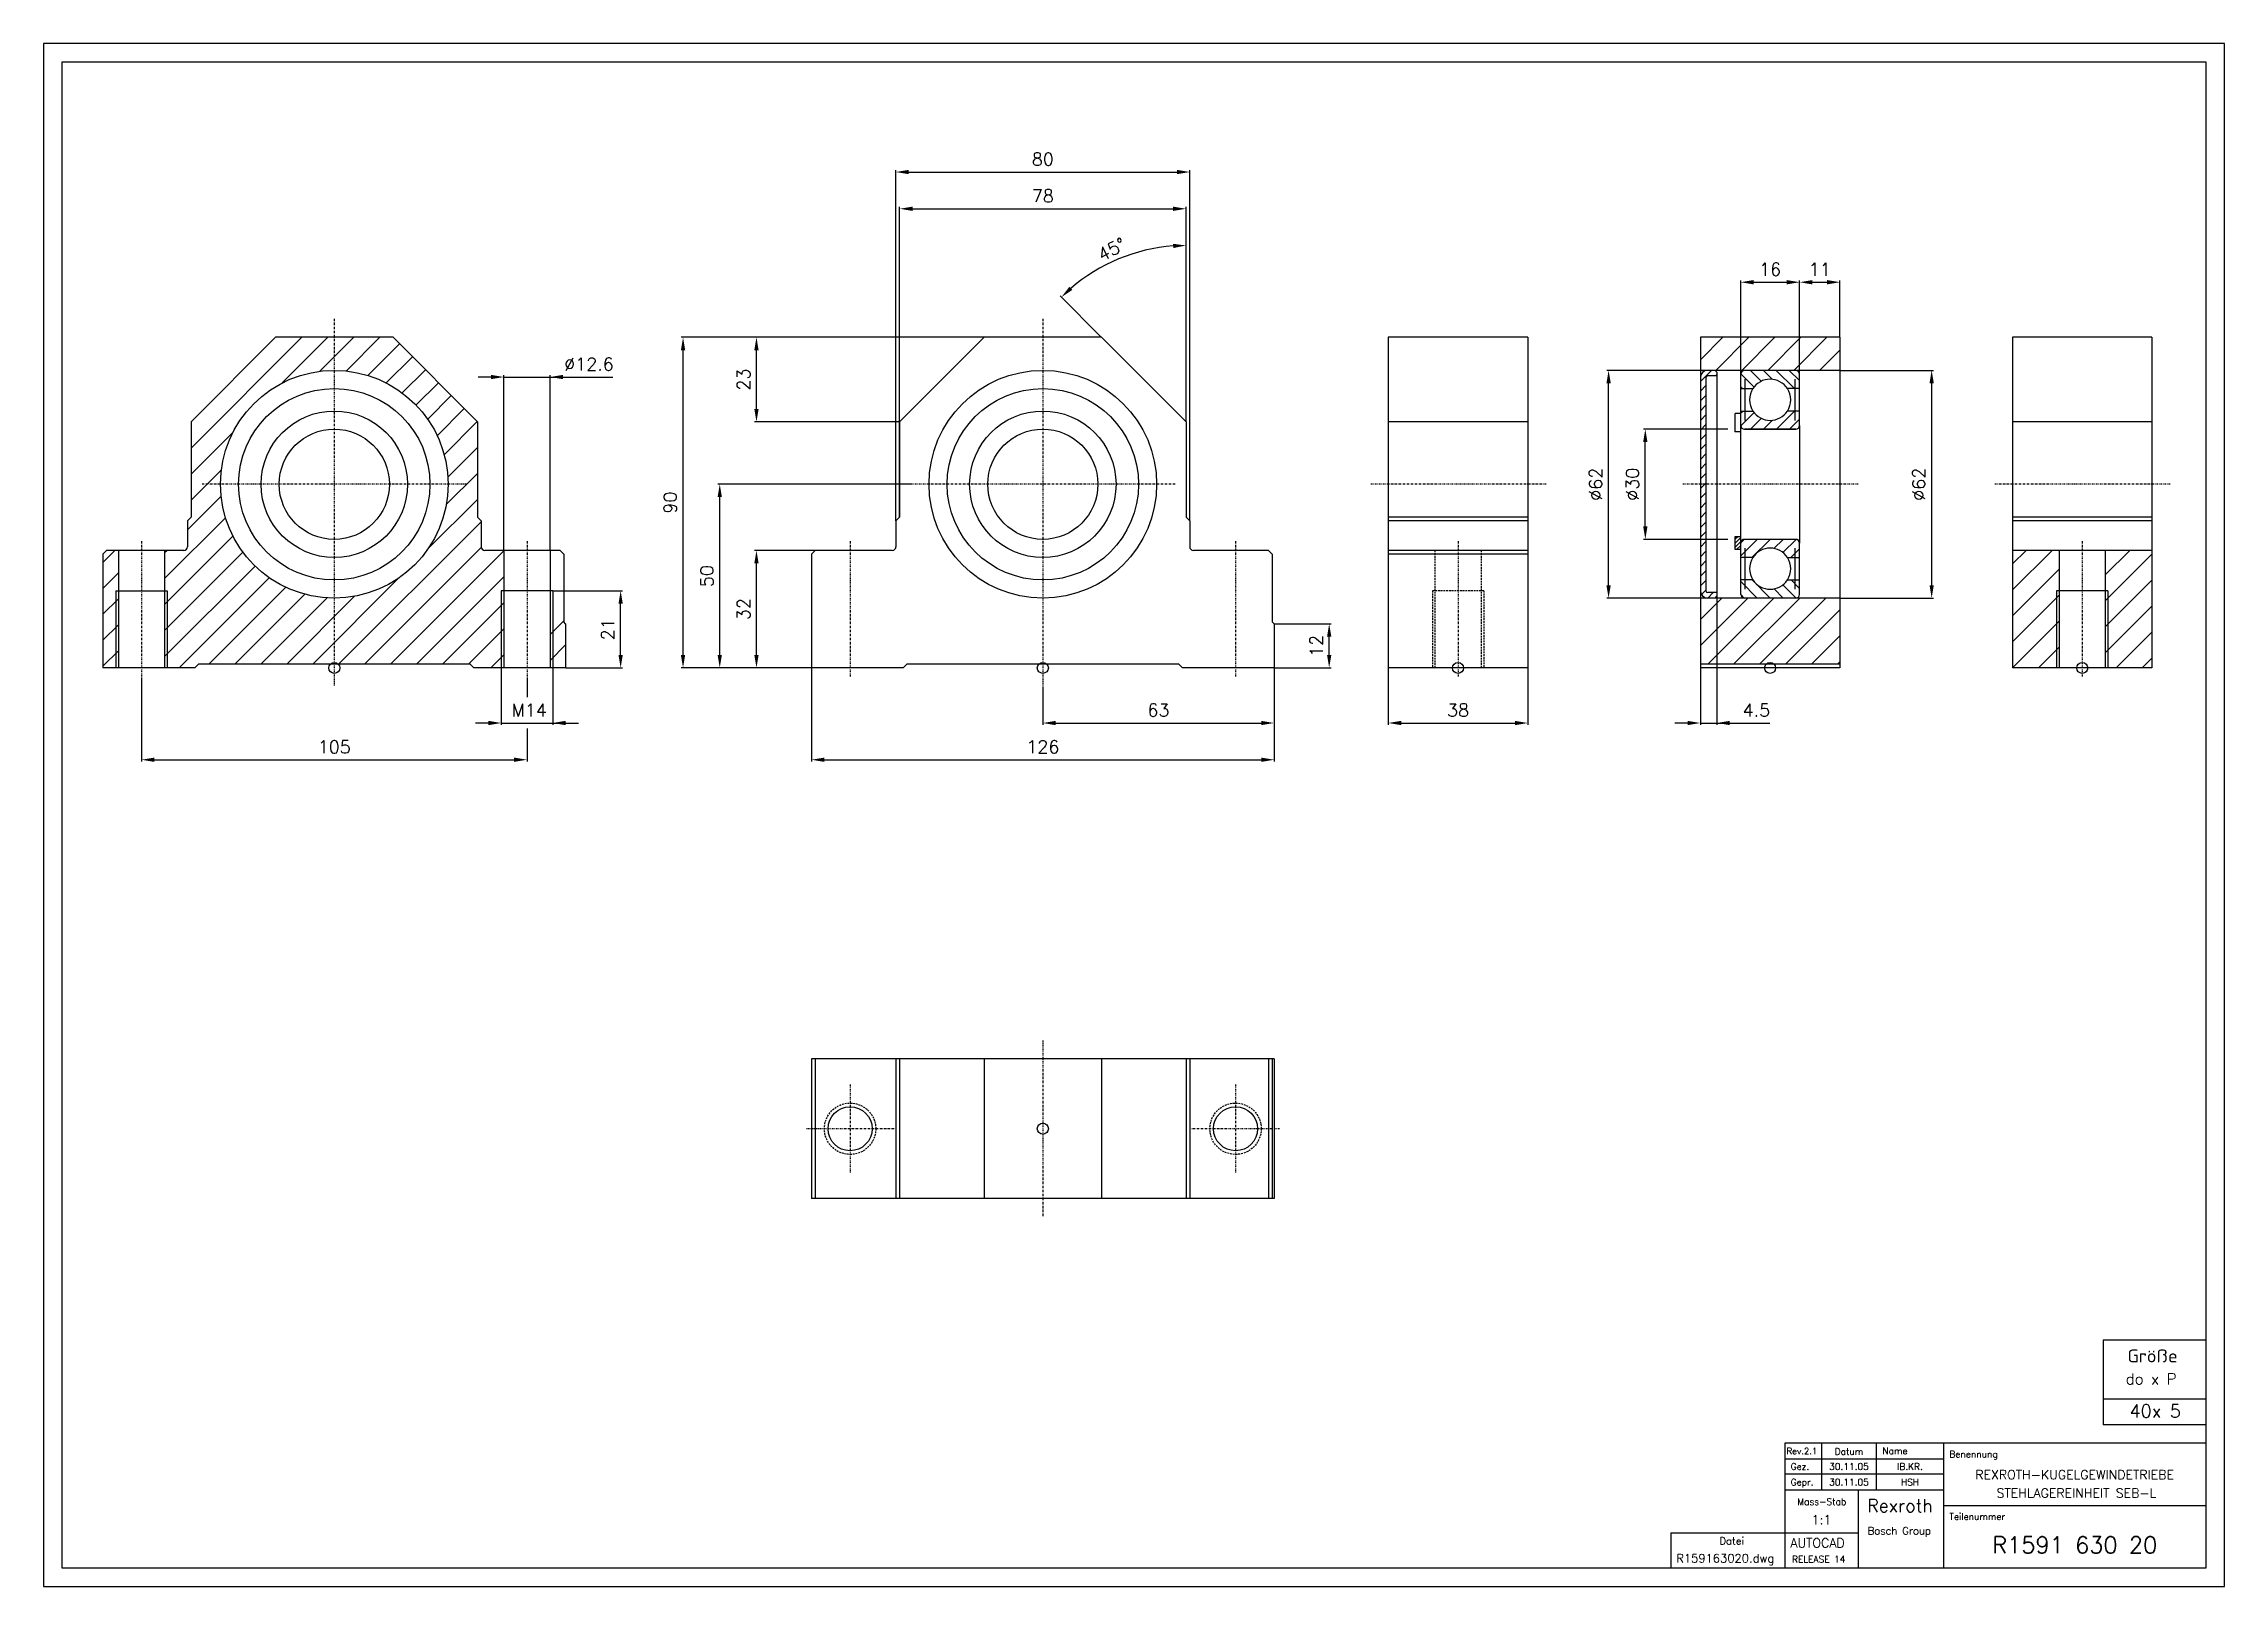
# Model space of a CAD drawing. Header units: millimetres. Extents: x -3388 to 4307, y 243 to 4457.
# Drawn here: x 3271 to 3865, y 716 to 1136 of the extents above; entities that cross this region are included whole.
import ezdxf
from ezdxf.enums import TextEntityAlignment as Align

# ---------------------------------------------------------------- set-up
doc = ezdxf.new("R2010")
doc.units = ezdxf.units.MM
for name, pattern in [('AUSGEZOGEN', [0]), ('GESTRICHELT', [0.75, 0.5, -0.25]), ('STRICHPUNKT', [1, 0.5, -0.25, 0, -0.25])]:
    doc.linetypes.add(name, pattern=pattern)
for name, color, linetype in [('B3STAR', 3, 'AUSGEZOGEN'), ('L2STAR', 2, 'AUSGEZOGEN'), ('L3STAR', 3, 'AUSGEZOGEN'), ('L5STAR', 7, 'AUSGEZOGEN'), ('M2STAR', 2, 'STRICHPUNKT'), ('S2STAR', 2, 'AUSGEZOGEN'), ('T2STAR', 2, 'AUSGEZOGEN'), ('T3STAR', 3, 'AUSGEZOGEN'), ('U2STAR', 2, 'GESTRICHELT')]:
    doc.layers.add(name, color=color, linetype=linetype)
doc.styles.add('SIMPLEX8', font='SIMPLEX8.shx')

msp = doc.modelspace()

# ---------------------------------------------------------------- texts
at = {"layer": 'B3STAR', "style": 'SIMPLEX8'}
for s, p in [('80', (3543.51044, 1104.20811)), ('78', (3543.51044, 1094.20811)), ('16', (3741.61373, 1074.20811)), ('11', (3755.11373, 1074.20811)), ('%%c12.6', (3419.90044, 1048.395)), ('M14', (3403.6132, 954.20811)), ('63', (3575.01044, 954.20811)), ('38', (3656.61373, 954.20811)), ('4.5', (3737.8704, 954.20811)), ('105', (3350.51044, 944.20811)), ('126', (3543.51044, 944.20811))]:
    msp.add_text(s, height=3.5, dxfattribs=at).set_placement(p, align=Align.MIDDLE_CENTER)
for s, rotation, p in [('45%%d', 27.29539691, (3562.26472, 1079.65978)), ('23', 90, (3462.01044, 1044.20811)), ('%%c62', 90, (3694.11373, 1015.70811)), ('%%c30', 90, (3704.11373, 1015.70811)), ('%%c62', 90, (3782.11373, 1015.70811)), ('90', 90, (3442.01044, 1010.70811)), ('50', 90, (3452.01044, 990.70811)), ('32', 90, (3462.01044, 981.70811)), ('21', 90, (3425.01044, 976.20811)), ('12', 90, (3618.01044, 971.70811))]:
    msp.add_text(s, height=3.5, rotation=rotation, dxfattribs=at).set_placement(p, align=Align.MIDDLE_CENTER)
at = {"layer": 'L5STAR', "color": 7, "style": 'SIMPLEX8'}
for s, height, p in [('Rexroth', 3.5, (3768.0526, 735.86279)), ('Bosch Group', 2, (3768.18451, 729.77764))]:
    msp.add_text(s, height=height, dxfattribs=at).set_placement(p)
at = {"layer": 'T2STAR', "style": 'SIMPLEX8'}
for s, height, p in [('Größe', 3.5, (3838.94131, 776.63696)), ('do x P', 3, (3838.44131, 770.63696)), ('40x 5', 3.5, (3839.54131, 761.63696)), ('Rev.2.1', 1.7, (3746.09131, 751.63696)), ('Gez.', 1.8, (3747.19131, 747.38696)), ('Name', 1.8, (3772.19131, 751.63696)), ('Benennung', 1.8, (3790.44131, 750.76196)), ('Gepr.', 1.8, (3747.19131, 743.13696)), ('Teilenummer', 1.8, (3790.44131, 733.76206)), ('Datei', 2, (3727.80441, 727.0197)), ('AUTOCAD', 2.5, (3747.12785, 726.25679)), ('R159163020.dwg', 2.3, (3716.04772, 722.15754)), ('RELEASE 14', 1.8, (3747.54772, 722.15754))]:
    msp.add_text(s, height=height, dxfattribs=at).set_placement(p)
for s, height, p in [('30.11.05', 1.8, (3763.09231, 748.28706)), ('Datum', 1.8, (3763.09231, 752.35706)), ('IB.KR.', 1.8, (3779.71731, 748.28706)), ('30.11.05', 1.8, (3763.09231, 744.03706)), ('HSH', 1.8, (3779.71731, 744.03706)), ('Mass-Stab', 1.8, (3755.69131, 738.71266)), ('1:1', 2.5, (3755.59231, 733.77206))]:
    msp.add_text(s, height=height, dxfattribs=at).set_placement(p, align=Align.MIDDLE)
at = {"layer": 'T3STAR', "style": 'SIMPLEX8'}
for s, height, p in [('REXROTH-KUGELGEWINDETRIEBE', 2.5, (3824.54131, 746.06136)), ('STEHLAGEREINHEIT SEB-L', 2.5, (3825.04131, 741.06136)), ('R1591 630 20', 4.5, (3824.59231, 726.94386))]:
    msp.add_text(s, height=height, dxfattribs=at).set_placement(p, align=Align.MIDDLE)

# ---------------------------------------------------------------- blocks, each defined once
blk = doc.blocks.new('R159163020_1')
at = {"layer": 'L5STAR'}
for p, q in [((-16, 90), (-39, 67)), ((16, 90), (-16, 90)), ((39, 67), (16, 90)), ((-39, 67), (-39, 41)), ((39, 67), (39, 41)), ((-39, 41), (-40, 40)), ((-40, 40), (-40, 33)), ((40, 40), (39, 41)), ((40, 40), (40, 33)), ((-62, 32), (-63, 31)), ((-63, 31), (-63, 0)), ((-41, 32), (-62, 32)), ((61.5, 32), (41, 32)), ((61.5, 32), (62.5, 31)), ((62.5, 31), (62.5, 12.5)), ((63, 12), (62.5, 12.5)), ((63, 12), (63, 0)), ((-38, 0), (-63, 0)), ((-38, 0), (-37, 1)), ((37, 1), (-37, 1)), ((38, 0), (37, 1)), ((63, 0), (38, 0))]:
    blk.add_line(p, q, dxfattribs=at)
for radius in [31, 26.06, 19.94, 15]:
    blk.add_circle((0, 50), radius, dxfattribs=at)
for centre, start, end in [((-41, 33), 270, 0), ((41, 33), 180, 270)]:
    blk.add_arc(centre, 1, start, end, dxfattribs=at)
at = {"layer": 'M2STAR'}
for p, q in [((0, 95), (0, -5)), ((36, 50), (-36, 50)), ((-52.5, 34.5), (-52.5, -2.5)), ((52.5, 34.5), (52.5, -2.5))]:
    blk.add_line(p, q, dxfattribs=at)
blk = doc.blocks.new('R159163020_11')
at = {"layer": 'L2STAR'}
for p, q in [((-59.5, 21), (-59.5, 0)), ((-45.5, 21), (-45.5, 0)), ((45.5, 21), (45.5, 0)), ((59.5, 21), (59.5, 0))]:
    blk.add_line(p, q, dxfattribs=at)
at = {"layer": 'L5STAR'}
for p, q in [((-16, 90), (-39, 67)), ((16, 90), (-16, 90)), ((39, 67), (16, 90)), ((-39, 67), (-39, 41)), ((39, 67), (39, 41)), ((-39, 41), (-40, 40)), ((-40, 40), (-40, 33)), ((40, 40), (39, 41)), ((40, 40), (40, 33)), ((-62, 32), (-63, 31)), ((-63, 31), (-63, 0)), ((-41, 32), (-62, 32)), ((-58.8, 32), (-58.8, 0)), ((-46.2, 32), (-46.2, 0)), ((61.5, 32), (41, 32)), ((46.2, 32), (46.2, 0)), ((58.8, 32), (58.8, 0)), ((61.5, 32), (62.5, 31)), ((62.5, 31), (62.5, 12.5)), ((-59.5, 21), (-45.5, 21)), ((59.5, 21), (45.5, 21)), ((63, 12), (62.5, 12.5)), ((63, 12), (63, 0)), ((-38, 0), (-63, 0)), ((-38, 0), (-37, 1)), ((37, 1), (-37, 1)), ((38, 0), (37, 1)), ((63, 0), (38, 0))]:
    blk.add_line(p, q, dxfattribs=at)
for radius in [31, 26.06, 19.94, 15]:
    blk.add_circle((0, 50), radius, dxfattribs=at)
for centre, start, end in [((-41, 33), 270, 0), ((41, 33), 180, 270)]:
    blk.add_arc(centre, 1, start, end, dxfattribs=at)
at = {"layer": 'M2STAR'}
for p, q in [((0, 95), (0, -5)), ((36, 50), (-36, 50)), ((-52.5, 34.5), (-52.5, -2.5)), ((52.5, 34.5), (52.5, -2.5))]:
    blk.add_line(p, q, dxfattribs=at)
at = {"layer": 'S2STAR'}
for p, q in [((-39, 59.8), (-8.8, 90)), ((-14.15, 77.58), (-1.73, 90)), ((-3.91, 80.75), (5.34, 90)), ((3.24, 80.83), (12.41, 90)), ((9.11, 79.63), (17.74, 88.26)), ((14.14, 77.59), (21.28, 84.72)), ((18.5, 74.88), (24.81, 81.19)), ((22.26, 71.57), (28.35, 77.65)), ((25.46, 67.69), (31.88, 74.12)), ((28.04, 63.21), (35.42, 70.58)), ((29.94, 58.03), (38.95, 67.05)), ((-39, 52.73), (-27.58, 64.15)), ((30.94, 51.96), (39, 60.02)), ((-39, 45.66), (-30.75, 53.91)), ((30.5, 44.45), (39, 52.95)), ((-40, 37.59), (-30.83, 46.76)), ((25.52, 32.4), (39, 45.88)), ((-46.2, 24.32), (-29.63, 40.89)), ((-46.2, 17.25), (-27.59, 35.86)), ((1.19, 1), (40, 39.81)), ((-63, 28.73), (-59.73, 32)), ((-46.2, 31.39), (-45.59, 32)), ((-46.2, 10.18), (-24.88, 31.5)), ((8.26, 1), (40, 32.74)), ((15.33, 1), (46.2, 31.87)), ((-63, 21.66), (-58.8, 25.86)), ((-46.2, 3.11), (-21.57, 27.74)), ((-42.24, 0), (-17.69, 24.54)), ((-5.88, 1), (17.6, 24.48)), ((22.4, 1), (46.2, 24.8)), ((-63, 14.59), (-58.8, 18.79)), ((-34.16, 1), (-13.21, 21.96)), ((-27.09, 1), (-8.03, 20.06)), ((-20.02, 1), (-1.96, 19.06)), ((-12.95, 1), (5.55, 19.5)), ((29.48, 1), (46.2, 17.72)), ((58.8, 9.11), (62.5, 12.81)), ((-63, 7.52), (-58.8, 11.72)), ((36.55, 1), (46.2, 10.65)), ((58.8, 2.04), (63, 6.24)), ((-63, 0.45), (-58.8, 4.65)), ((42.62, 0), (46.2, 3.58))]:
    blk.add_line(p, q, dxfattribs=at)
blk = doc.blocks.new('R159163020_2')
at = {"layer": 'L5STAR'}
for p, q in [((19, 90), (-19, 90)), ((-19, 90), (-19, 0)), ((19, 90), (19, 0)), ((19, 67), (-19, 67)), ((19, 41), (-19, 41)), ((19, 40), (-19, 40)), ((19, 32), (-19, 32)), ((19, 31), (-19, 31)), ((19, 0), (-19, 0))]:
    blk.add_line(p, q, dxfattribs=at)
at = {"layer": 'M2STAR'}
for p, q in [((24, 50), (-23.76, 50)), ((0, 34.5), (0, -2.5))]:
    blk.add_line(p, q, dxfattribs=at)
at = {"layer": 'U2STAR'}
for p, q in [((-6.3, 32), (-6.3, 0)), ((6.3, 32), (6.3, 0)), ((7, 21), (-7, 21)), ((-7, 21), (-7, 0)), ((7, 21), (7, 0))]:
    blk.add_line(p, q, dxfattribs=at)
blk = doc.blocks.new('R159163020_21')
at = {"layer": 'L5STAR'}
for p, q in [((19, 90), (-19, 90)), ((-19, 90), (-19, 0)), ((19, 90), (19, 0)), ((19, 81), (-19, 81)), ((-17.5, 79), (-17.5, 21)), ((-14.5, 79.5), (-17, 79.5)), ((-15, 81), (-14.5, 80.5)), ((-14.5, 80.5), (-14.5, 19.5)), ((-8, 76.06), (-8, 80)), ((-6.8, 67.4), (-6.8, 78.6)), ((6.8, 67.4), (6.8, 78.6)), ((8, 76.06), (8, 80)), ((-8, 69.94), (-8, 76.06)), ((-8, 76.06), (-4.69, 76.06)), ((8, 76.06), (4.69, 76.06)), ((8, 69.94), (8, 76.06)), ((-9.5, 64.3), (-9.5, 69.3)), ((-8, 69.3), (-9.5, 69.3)), ((-8, 69.94), (-4.69, 69.94)), ((-8, 66.45), (-8, 69.94)), ((-8, 34), (-8, 66.45)), ((-8, 66), (-8, 66.45)), ((8, 69.94), (4.69, 69.94)), ((8, 66), (8, 69.94)), ((8, 66), (8, 34)), ((-8, 64.3), (-9.6, 64.3)), ((7, 65), (-7, 65)), ((-7, 65), (7, 65)), ((-8, 35.7), (-9.6, 35.7)), ((-9.5, 32.2), (-9.5, 35.7)), ((-8, 32.2), (-9.5, 32.2)), ((-8, 30.06), (-8, 34)), ((-8, 23.94), (-8, 30.06)), ((-4.69, 30.06), (-8, 30.06)), ((7, 35), (-7, 35)), ((7, 35), (-7, 35)), ((-6.8, 21.4), (-6.8, 32.6)), ((4.69, 30.06), (8, 30.06)), ((6.8, 21.4), (6.8, 32.6)), ((8, 30.06), (8, 34)), ((8, 23.94), (8, 30.06)), ((-4.69, 23.94), (-8, 23.94)), ((-8, 20), (-8, 23.94)), ((4.69, 23.94), (8, 23.94)), ((8, 20), (8, 23.94)), ((19, 19), (-19, 19)), ((-14.5, 20.5), (-17, 20.5)), ((-15, 19), (-14.5, 19.5)), ((19, 1), (-19, 1)), ((19, 0), (-19, 0))]:
    blk.add_line(p, q, dxfattribs=at)
for centre, radius, start, end in [((-17, 79), 2, 90, 180), ((-17, 79), 0.5, 90, 180), ((-7, 80), 1, 90, 180), ((0, 73), 5.6, 33.11987, 146.88013), ((7, 80), 1, 0, 90), ((0, 73), 5.6, 146.88013, 213.11987), ((0, 73), 5.6, 326.88013, 33.11987), ((-7, 66), 1, 180, 270), ((0, 73), 5.6, 213.11987, 326.88013), ((7, 66), 1, 270, 0), ((-7, 34), 1, 90, 180), ((0, 27), 5.6, 146.88013, 213.11987), ((0, 27), 5.6, 33.11987, 146.88013), ((0, 27), 5.6, 326.88013, 33.11987), ((7, 34), 1, 0, 90), ((0, 27), 5.6, 213.11987, 326.88013), ((-17, 21), 2, 180, 270), ((-17, 21), 0.5, 180, 270), ((-7, 20), 1, 180, 270), ((7, 20), 1, 270, 0)]:
    blk.add_arc(centre, radius, start, end, dxfattribs=at)
at = {"layer": 'M2STAR'}
blk.add_line((24, 50), (-23.76, 50), dxfattribs=at)
at = {"layer": 'S2STAR'}
for p, q in [((-19, 83.86), (-12.86, 90)), ((-14.79, 81), (-5.79, 90)), ((-7.72, 81), (1.28, 90)), ((-0.65, 81), (8.35, 90)), ((6.42, 81), (15.42, 90)), ((13.49, 81), (19, 86.51)), ((-19, 77.99), (-15.99, 81)), ((-14.84, 79.5), (-14.5, 79.84)), ((-8, 80.07), (-4.39, 76.47)), ((-5.39, 81), (-2.43, 78.04)), ((-1.85, 81), (0.58, 78.57)), ((1.68, 81), (6.62, 76.06)), ((5.22, 81), (8, 78.22)), ((-19, 75.34), (-17.5, 76.84)), ((-19, 72.69), (-17.5, 74.19)), ((-19, 70.03), (-17.5, 71.53)), ((-8, 76.54), (-7.52, 76.06)), ((-19, 67.38), (-17.5, 68.88)), ((-19, 64.73), (-17.5, 66.23)), ((-8, 69.42), (-7.48, 69.94)), ((-7.99, 65.89), (-4.38, 69.51)), ((-5.35, 65), (-2.41, 67.94)), ((-1.81, 65), (0.62, 67.43)), ((1.72, 65), (6.66, 69.94)), ((5.26, 65), (8, 67.74)), ((-19, 62.08), (-17.5, 63.58)), ((-19, 59.43), (-17.5, 60.93)), ((-8, 64.38), (-8.08, 64.3)), ((-19, 56.78), (-17.5, 58.28)), ((-19, 54.12), (-17.5, 55.62)), ((-19, 51.47), (-17.5, 52.97)), ((-19, 48.82), (-17.5, 50.32)), ((-19, 46.17), (-17.5, 47.67)), ((-19, 43.52), (-17.5, 45.02)), ((-19, 40.87), (-17.5, 42.37)), ((-19, 38.21), (-17.5, 39.71)), ((-19, 35.56), (-17.5, 37.06)), ((-8.82, 35.7), (-9.5, 35.02)), ((-19, 32.91), (-17.5, 34.41)), ((-19, 30.26), (-17.5, 31.76)), ((-8, 35.46), (-9.5, 33.96)), ((-8, 34.4), (-9.5, 32.9)), ((-8, 33.34), (-9.14, 32.2)), ((-8, 30.53), (-3.53, 35)), ((-8, 34.07), (-7.07, 35)), ((-4.94, 30.06), (0, 35)), ((1.04, 32.5), (3.54, 35)), ((3.47, 31.39), (7.07, 35)), ((5.67, 30.06), (8, 32.39)), ((-19, 27.61), (-17.5, 29.11)), ((-19, 24.96), (-17.5, 26.46)), ((-19, 22.3), (-17.5, 23.8)), ((-4.9, 23.94), (0.04, 19)), ((5.71, 23.94), (8, 21.65)), ((-19, 13.15), (-13.15, 19)), ((-19, 6.08), (-6.08, 19)), ((-18.7, 19.95), (-17.5, 21.15)), ((-17.01, 1), (0.99, 19)), ((-17, 19), (-15.5, 20.5)), ((-9.94, 1), (8.06, 19)), ((-8, 23.51), (-3.49, 19)), ((-8, 19.97), (-7.03, 19)), ((-2.87, 1), (15.13, 19)), ((1.07, 21.5), (3.58, 19)), ((3.49, 22.62), (7.11, 19.01)), ((4.2, 1), (19, 15.8)), ((11.28, 1), (19, 8.72)), ((18.35, 1), (19, 1.65))]:
    blk.add_line(p, q, dxfattribs=at)
blk = doc.blocks.new('R159163020_22')
at = {"layer": 'L2STAR'}
for p, q in [((-7, 21), (-7, 0)), ((7, 21), (7, 0))]:
    blk.add_line(p, q, dxfattribs=at)
at = {"layer": 'L5STAR'}
for p, q in [((-19, 90), (-19, 0)), ((19, 90), (-19, 90)), ((19, 90), (19, 0)), ((19, 67), (-19, 67)), ((19, 41), (-19, 41)), ((19, 40), (-19, 40)), ((19, 32), (-19, 32)), ((-6.3, 32), (-6.3, 0)), ((6.3, 32), (6.3, 0)), ((7, 21), (-7, 21)), ((19, 0), (-19, 0))]:
    blk.add_line(p, q, dxfattribs=at)
at = {"layer": 'M2STAR'}
for p, q in [((24, 50), (-23.76, 50)), ((0, 34.5), (0, -2.5))]:
    blk.add_line(p, q, dxfattribs=at)
at = {"layer": 'S2STAR'}
for p, q in [((-19, 21.22), (-8.22, 32)), ((-19, 28.29), (-15.29, 32)), ((6.3, 25.31), (12.99, 32)), ((6.3, 18.24), (19, 30.94)), ((-19, 14.15), (-6.3, 26.85)), ((6.3, 11.17), (19, 23.87)), ((-19, 7.08), (-6.3, 19.78)), ((-19, 0.01), (-6.3, 12.71)), ((6.3, 4.1), (19, 16.8)), ((9.28, 0), (19, 9.72)), ((-11.94, 0), (-6.3, 5.64)), ((16.35, 0), (19, 2.65))]:
    blk.add_line(p, q, dxfattribs=at)
blk = doc.blocks.new('R159163020_5')
at = {"layer": 'L5STAR'}
for p, q in [((63, 19), (-63, 19)), ((-63, 19), (-63, -19)), ((-62, 19), (-62, -19)), ((-40, 19), (-40, -19)), ((-39, 19), (-39, -19)), ((-16, 19), (-16, -19)), ((16, 19), (16, -19)), ((39, 19), (39, -19)), ((40, 19), (40, -19)), ((61.5, 19), (61.5, -19)), ((62.5, 19), (62.5, -19)), ((63, 19), (63, -19)), ((63, -19), (-63, -19))]:
    blk.add_line(p, q, dxfattribs=at)
for centre in [(-52.5, 0), (52.5, 0)]:
    blk.add_circle(centre, 6, dxfattribs=at)
at = {"layer": 'M2STAR'}
for p, q in [((0, 24), (0, -24)), ((-52.5, 12), (-52.5, -12)), ((52.5, 12), (52.5, -12)), ((-40.5, 0), (-64.5, 0)), ((64.5, 0), (40.5, 0))]:
    blk.add_line(p, q, dxfattribs=at)
at = {"layer": 'U2STAR'}
for centre in [(-52.5, 0), (52.5, 0)]:
    blk.add_circle(centre, 7, dxfattribs=at)

# ---------------------------------------------------------------- linework, layer by layer
at = {"layer": 'B3STAR', "color": 2}
for p, q in [((3503.51044, 1005.70811), (3503.51044, 1101.20811)), ((3507.01044, 1100.70811), (3580.01044, 1100.70811)), ((3583.51044, 1005.70811), (3583.51044, 1101.20811)), ((3504.51044, 1006.70811), (3504.51044, 1091.20811)), ((3508.01044, 1090.70811), (3579.01044, 1090.70811)), ((3582.51044, 1032.70811), (3582.51044, 1091.20811)), ((3733.61373, 1045.77966), (3733.61373, 1071.20811)), ((3737.11373, 1070.70811), (3746.11373, 1070.70811)), ((3749.61373, 1045.70811), (3749.61373, 1071.20811)), ((3753.11373, 1070.70811), (3757.11373, 1070.70811)), ((3760.61373, 1055.80811), (3760.61373, 1071.20811)), ((3559.43973, 1055.77882), (3548.21447, 1067.00408)), ((3527.41044, 1055.70811), (3445.01044, 1055.70811)), ((3445.51044, 969.20811), (3445.51044, 1052.20811)), ((3465.51044, 1036.20811), (3465.51044, 1052.20811)), ((3722.51373, 1046.70811), (3697.11373, 1046.70811)), ((3760.71373, 1046.70811), (3786.11373, 1046.70811)), ((3393.21044, 1044.895), (3389.71044, 1044.895)), ((3396.71044, 997.80811), (3396.71044, 1045.395)), ((3396.71044, 1044.895), (3426.40044, 1044.895)), ((3409.31044, 997.80811), (3409.31044, 1045.395)), ((3697.61373, 988.20811), (3697.61373, 1043.20811)), ((3785.61373, 988.20811), (3785.61373, 1043.20811)), ((3504.41044, 1032.70811), (3465.01044, 1032.70811)), ((3730.11373, 1030.70811), (3707.11373, 1030.70811)), ((3707.61373, 1004.20811), (3707.61373, 1027.20811)), ((3507.41044, 1015.70811), (3455.01044, 1015.70811)), ((3455.51044, 969.20811), (3455.51044, 1012.20811)), ((3730.11373, 1000.70811), (3707.11373, 1000.70811)), ((3481.41044, 997.70811), (3465.01044, 997.70811)), ((3465.51044, 969.20811), (3465.51044, 994.20811)), ((3410.11044, 986.70811), (3429.01044, 986.70811)), ((3428.51044, 969.20811), (3428.51044, 983.20811)), ((3722.51373, 984.70811), (3697.11373, 984.70811)), ((3727.11373, 985.10811), (3727.11373, 950.20811)), ((3760.71373, 984.70811), (3786.11373, 984.70811)), ((3606.61044, 977.70811), (3622.01044, 977.70811)), ((3621.51044, 969.20811), (3621.51044, 974.20811)), ((3298.01044, 963.10811), (3298.01044, 940.20811)), ((3396.01044, 965.60811), (3396.01044, 950.20811)), ((3403.01044, 963.10811), (3403.01044, 957.70811)), ((3410.01044, 965.60811), (3410.01044, 950.20811)), ((3413.61044, 965.70811), (3429.01044, 965.70811)), ((3480.41044, 965.70811), (3445.01044, 965.70811)), ((3480.51044, 965.60811), (3480.51044, 940.20811)), ((3606.51044, 965.60811), (3606.51044, 940.20811)), ((3606.61044, 965.70811), (3622.01044, 965.70811)), ((3637.61373, 965.60811), (3637.61373, 950.20811)), ((3675.61373, 965.60811), (3675.61373, 950.20811)), ((3722.61373, 965.60811), (3722.61373, 950.20811)), ((3543.51044, 960.60811), (3543.51044, 950.20811)), ((3392.51044, 950.70811), (3389.01044, 950.70811)), ((3396.01044, 950.70811), (3417.01044, 950.70811)), ((3547.01044, 950.70811), (3603.01044, 950.70811)), ((3641.11373, 950.70811), (3672.11373, 950.70811)), ((3719.11373, 950.70811), (3715.61373, 950.70811)), ((3722.61373, 950.70811), (3741.53707, 950.70811)), ((3403.01044, 949.20811), (3403.01044, 940.20811)), ((3301.51044, 940.70811), (3399.51044, 940.70811)), ((3484.01044, 940.70811), (3603.01044, 940.70811))]:
    msp.add_line(p, q, dxfattribs=at)
at = {"layer": 'B3STAR'}
for centre in [(3350.51044, 965.70811), (3543.51044, 965.70811), (3656.61373, 965.70811), (3741.61373, 965.70811), (3826.61373, 965.70811), (3543.51044, 840.24972)]:
    msp.add_circle(centre, 1.5, dxfattribs=at)
at = {"layer": 'B3STAR', "color": 2}
msp.add_arc((3582.51044, 1032.70811), 48.00183, 94.17858358, 130.82141642, dxfattribs=at)
for points in [[(3507.01044, 1101.29144), (3507.01044, 1100.12478), (3503.51044, 1100.70811)], [(3580.01044, 1101.29144), (3580.01044, 1100.12478), (3583.51044, 1100.70811)], [(3508.01044, 1091.29144), (3508.01044, 1090.12478), (3504.51044, 1090.70811)], [(3579.01044, 1091.29144), (3579.01044, 1090.12478), (3582.51044, 1090.70811)], [(3578.9915, 1081.16529), (3579.03404, 1079.9994), (3582.51044, 1080.70994)], [(3551.52864, 1068.60629), (3550.73431, 1069.46078), (3548.56802, 1066.65053)], [(3737.11373, 1071.29144), (3737.11373, 1070.12478), (3733.61373, 1070.70811)], [(3746.11373, 1071.29144), (3746.11373, 1070.12478), (3749.61373, 1070.70811)], [(3753.11373, 1071.29144), (3753.11373, 1070.12478), (3749.61373, 1070.70811)], [(3757.11373, 1071.29144), (3757.11373, 1070.12478), (3760.61373, 1070.70811)], [(3444.92711, 1052.20811), (3446.09378, 1052.20811), (3445.51044, 1055.70811)], [(3464.92711, 1052.20811), (3466.09378, 1052.20811), (3465.51044, 1055.70811)], [(3393.21044, 1045.47833), (3393.21044, 1044.31167), (3396.71044, 1044.895)], [(3412.81044, 1045.47833), (3412.81044, 1044.31167), (3409.31044, 1044.895)], [(3697.0304, 1043.20811), (3698.19707, 1043.20811), (3697.61373, 1046.70811)], [(3785.0304, 1043.20811), (3786.19707, 1043.20811), (3785.61373, 1046.70811)], [(3464.92711, 1036.20811), (3466.09378, 1036.20811), (3465.51044, 1032.70811)], [(3707.0304, 1027.20811), (3708.19707, 1027.20811), (3707.61373, 1030.70811)], [(3454.92711, 1012.20811), (3456.09378, 1012.20811), (3455.51044, 1015.70811)], [(3707.0304, 1004.20811), (3708.19707, 1004.20811), (3707.61373, 1000.70811)], [(3464.92711, 994.20811), (3466.09378, 994.20811), (3465.51044, 997.70811)], [(3427.92711, 983.20811), (3429.09378, 983.20811), (3428.51044, 986.70811)], [(3697.0304, 988.20811), (3698.19707, 988.20811), (3697.61373, 984.70811)], [(3785.0304, 988.20811), (3786.19707, 988.20811), (3785.61373, 984.70811)], [(3620.92711, 974.20811), (3622.09378, 974.20811), (3621.51044, 977.70811)], [(3427.92711, 969.20811), (3429.09378, 969.20811), (3428.51044, 965.70811)], [(3444.92711, 969.20811), (3446.09378, 969.20811), (3445.51044, 965.70811)], [(3454.92711, 969.20811), (3456.09378, 969.20811), (3455.51044, 965.70811)], [(3464.92711, 969.20811), (3466.09378, 969.20811), (3465.51044, 965.70811)], [(3620.92711, 969.20811), (3622.09378, 969.20811), (3621.51044, 965.70811)], [(3392.51044, 951.29144), (3392.51044, 950.12478), (3396.01044, 950.70811)], [(3413.51044, 951.29144), (3413.51044, 950.12478), (3410.01044, 950.70811)], [(3547.01044, 951.29144), (3547.01044, 950.12478), (3543.51044, 950.70811)], [(3603.01044, 951.29144), (3603.01044, 950.12478), (3606.51044, 950.70811)], [(3641.11373, 951.29144), (3641.11373, 950.12478), (3637.61373, 950.70811)], [(3672.11373, 951.29144), (3672.11373, 950.12478), (3675.61373, 950.70811)], [(3719.11373, 951.29144), (3719.11373, 950.12478), (3722.61373, 950.70811)], [(3730.61373, 951.29144), (3730.61373, 950.12478), (3727.11373, 950.70811)], [(3301.51044, 941.29144), (3301.51044, 940.12478), (3298.01044, 940.70811)], [(3399.51044, 941.29144), (3399.51044, 940.12478), (3403.01044, 940.70811)], [(3484.01044, 941.29144), (3484.01044, 940.12478), (3480.51044, 940.70811)], [(3603.01044, 941.29144), (3603.01044, 940.12478), (3606.51044, 940.70811)]]:
    msp.add_solid(points, dxfattribs=at)
at = {"layer": 'L2STAR'}
for p, q in [((3865.34231, 1135.66203), (3271.34231, 1135.66203)), ((3271.34231, 1135.66203), (3271.34231, 715.66203)), ((3865.34231, 715.66203), (3865.34231, 1135.66203)), ((3271.34231, 715.66203), (3865.34231, 715.66203))]:
    msp.add_line(p, q, dxfattribs=at)
at = {"layer": 'L3STAR'}
for p, q in [((3860.34231, 1130.66203), (3276.34231, 1130.66203)), ((3276.34231, 1130.66203), (3276.34231, 720.66203)), ((3860.34231, 720.66203), (3860.34231, 1130.66203)), ((3832.34231, 782.66196), (3832.34231, 759.66196)), ((3860.34231, 782.66196), (3832.34231, 782.66196)), ((3860.34231, 766.66196), (3832.34231, 766.66196)), ((3860.34231, 754.66196), (3745.59231, 754.66196)), ((3745.59231, 754.66196), (3745.59231, 720.66203)), ((3755.59231, 754.66196), (3755.59231, 741.91196)), ((3770.59231, 741.91196), (3770.59231, 754.66196)), ((3788.84231, 754.66196), (3788.84231, 720.66203)), ((3860.34231, 759.66196), (3832.34231, 759.66196)), ((3745.59231, 750.41196), (3788.84231, 750.41196)), ((3788.84231, 746.16196), (3745.59231, 746.16196)), ((3745.59231, 741.91196), (3788.84231, 741.91196)), ((3765.59231, 741.91196), (3765.59231, 720.66203)), ((3788.84231, 737.66196), (3860.34231, 737.66196)), ((3714.59231, 730.20587), (3714.59231, 720.66203)), ((3714.59231, 730.20587), (3745.59231, 730.20587)), ((3745.59231, 730.20587), (3765.59231, 730.20587)), ((3276.34231, 720.66203), (3860.34231, 720.66203))]:
    msp.add_line(p, q, dxfattribs=at)

# ---------------------------------------------------------------- block references
for name, p in [('R159163020_11', (3350.51044, 965.70811)), ('R159163020_1', (3543.51044, 965.70811)), ('R159163020_2', (3656.61373, 965.70811)), ('R159163020_21', (3741.61373, 965.70811)), ('R159163020_22', (3826.61373, 965.70811)), ('R159163020_5', (3543.51044, 840.24972))]:
    msp.add_blockref(name, p)

msp.set_redraw_order([(e.dxf.handle, doc.entitydb.next_handle()) for e in msp.query("TEXT MTEXT ATTDEF DIMENSION ARC_DIMENSION")])  # texts and dimensions are drawn at this point

doc.saveas('drawing.dxf')
